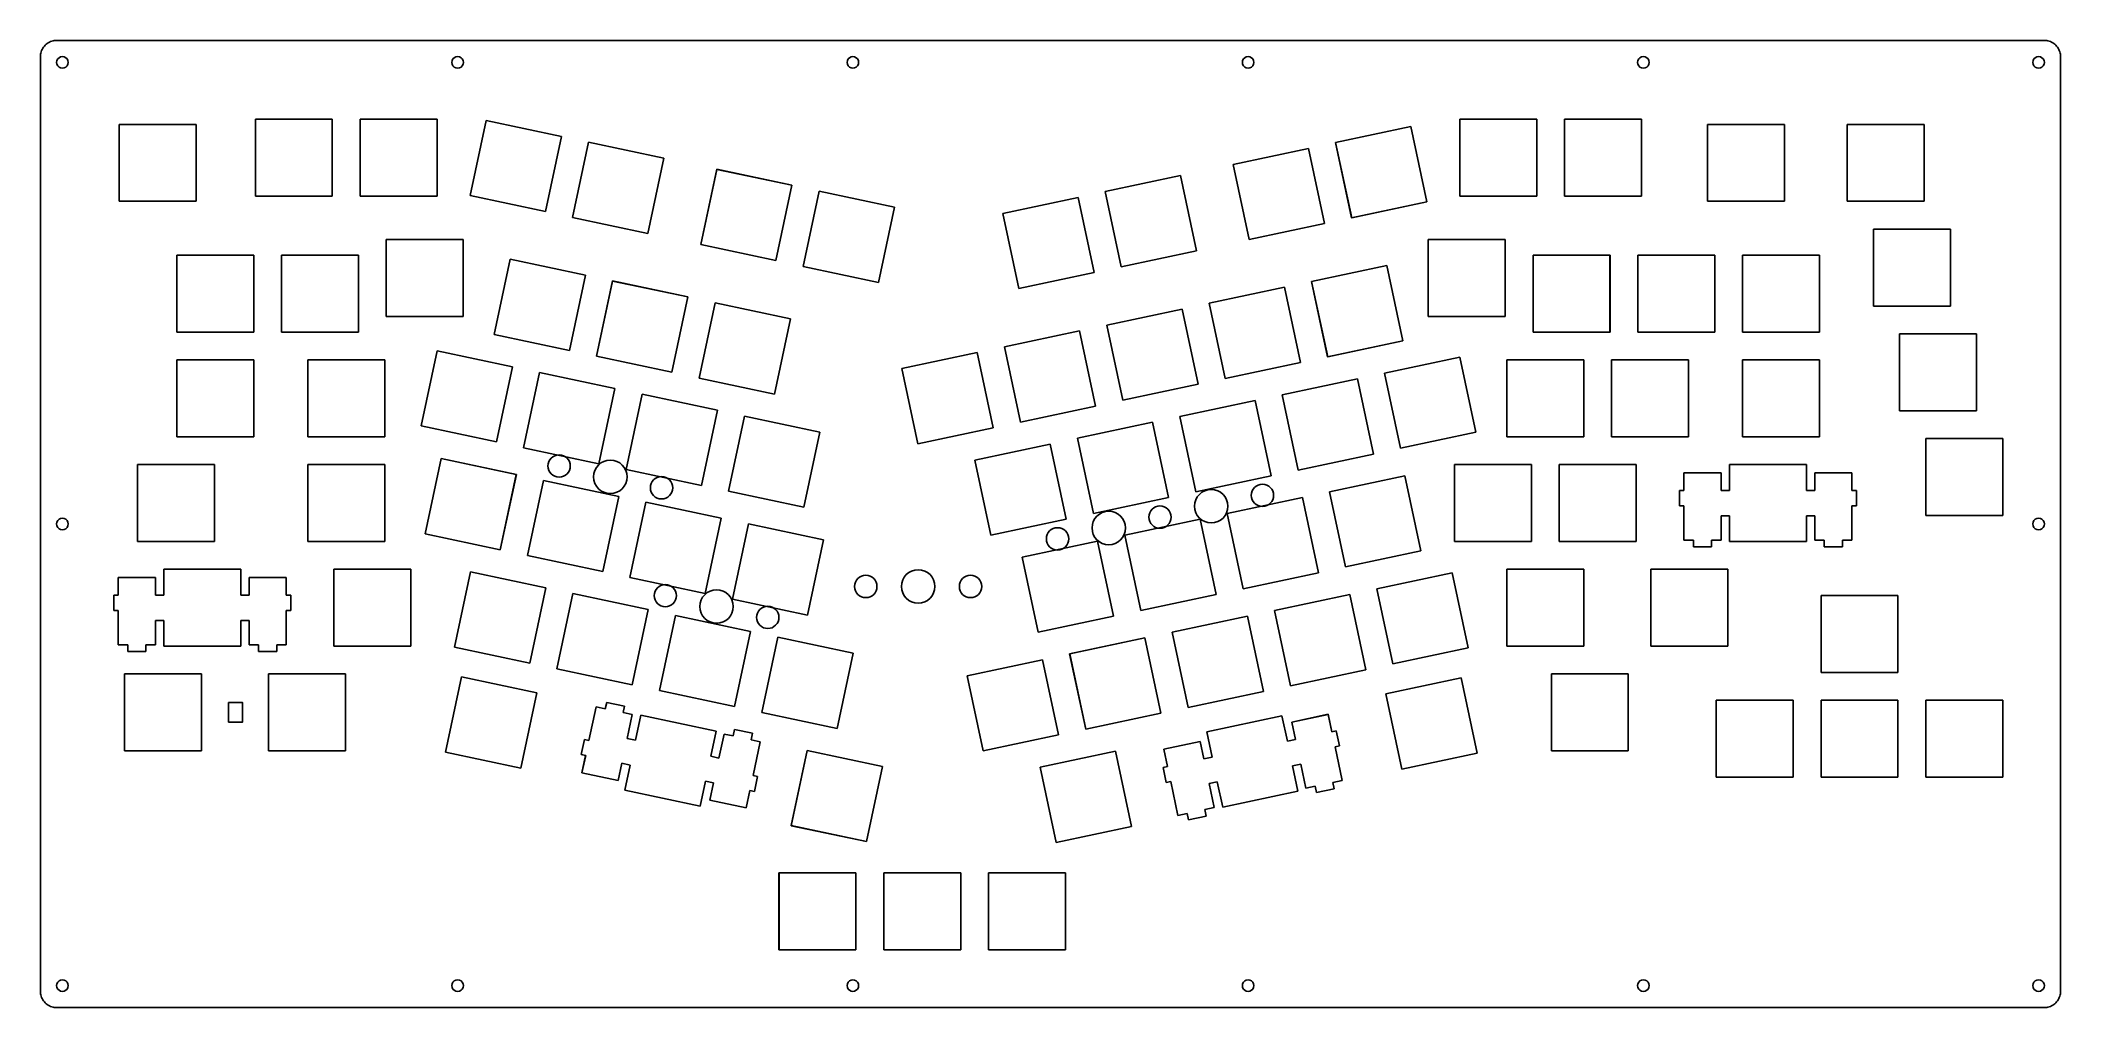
# Model space of a CAD drawing. Extents: x -8 to 360, y -8 to 168.
import ezdxf

# ---------------------------------------------------------------- set-up
doc = ezdxf.new("R2010")
doc.units = 0
doc.header["$MEASUREMENT"] = 0

msp = doc.modelspace()

# ---------------------------------------------------------------- linework, layer by layer
at = {"color": 0}
for p, q in [((-7.905775, 165.42), (-7.896129, 165.656)), ((-7.905775, -4.60116), (-7.905775, 165.42)), ((-7.896129, 165.656), (-7.869946, 165.89)), ((-7.869946, 165.89), (-7.823093, 166.12)), ((-7.823093, 166.12), (-7.759703, 166.347)), ((-7.759703, 166.347), (-7.677021, 166.568)), ((-7.677021, 166.568), (-7.579181, 166.781)), ((-7.579181, 166.781), (-7.463424, 166.988)), ((-7.463424, 166.988), (-7.333888, 167.184)), ((-7.333888, 167.184), (-7.187817, 167.368)), ((-7.187817, 167.368), (-7.027966, 167.542)), ((-7.027966, 167.542), (-6.85433, 167.702)), ((-6.85433, 167.702), (-6.66967, 167.848)), ((-6.66967, 167.848), (-6.47399, 167.978)), ((-6.47399, 167.978), (-6.26729, 168.093)), ((-6.26729, 168.093), (-6.05369, 168.191)), ((-6.05369, 168.191), (-5.83321, 168.274)), ((-5.83321, 168.274), (-5.60583, 168.337)), ((-5.60583, 168.337), (-5.3757, 168.384)), ((-5.3757, 168.384), (-5.14143, 168.41)), ((-5.14143, 168.41), (-4.90579, 168.42)), ((-4.90579, 168.42), (356.56714, 168.42)), ((-4.23055, 165.42), (-4.52269, 165.27)), ((-3.90532, 165.469), (-4.23055, 165.42)), ((-3.58151, 165.42), (-3.90532, 165.469)), ((-3.28796, 165.27), (-3.58151, 165.42)), ((67.66434, 165.42), (67.37224, 165.27)), ((67.98814, 165.469), (67.66434, 165.42)), ((68.31344, 165.42), (67.98814, 165.469)), ((68.60554, 165.27), (68.31344, 165.42)), ((139.55814, 165.42), (139.26614, 165.27)), ((139.88314, 165.469), (139.55814, 165.42)), ((140.20714, 165.42), (139.88314, 165.469)), ((140.50014, 165.27), (140.20714, 165.42)), ((211.45314, 165.42), (211.16114, 165.27)), ((211.77814, 165.469), (211.45314, 165.42)), ((212.10214, 165.42), (211.77814, 165.469)), ((212.39514, 165.27), (212.10214, 165.42)), ((283.34814, 165.42), (283.05614, 165.27)), ((283.67214, 165.469), (283.34814, 165.42)), ((283.99714, 165.42), (283.67214, 165.469)), ((284.28914, 165.27), (283.99714, 165.42)), ((355.24414, 165.42), (354.95114, 165.27)), ((355.56814, 165.469), (355.24414, 165.42)), ((355.89314, 165.42), (355.56814, 165.469)), ((356.18614, 165.27), (355.89314, 165.42)), ((356.56714, 168.42), (356.80314, 168.41)), ((356.80314, 168.41), (357.03614, 168.384)), ((357.03614, 168.384), (357.26914, 168.337)), ((357.26914, 168.337), (357.49414, 168.274)), ((357.49414, 168.274), (357.71714, 168.191)), ((357.71714, 168.191), (357.93214, 168.093)), ((357.93214, 168.093), (358.13314, 167.978)), ((358.13314, 167.978), (358.33114, 167.848)), ((358.33114, 167.848), (358.51714, 167.702)), ((358.51714, 167.702), (358.68714, 167.542)), ((358.68714, 167.542), (358.84914, 167.368)), ((358.84914, 167.368), (358.99414, 167.184)), ((358.99414, 167.184), (359.12414, 166.988)), ((359.12414, 166.988), (359.24114, 166.781)), ((359.24114, 166.781), (359.33914, 166.568)), ((359.33914, 166.568), (359.42114, 166.347)), ((359.42114, 166.347), (359.48414, 166.12)), ((359.48414, 166.12), (359.53014, 165.89)), ((359.53014, 165.89), (359.55814, 165.656)), ((359.55814, 165.656), (359.56914, 165.42)), ((359.56914, 165.42), (359.56914, -4.60116)), ((-4.90579, 164.745), (-4.95677, 164.419)), ((-4.95677, 164.419), (-4.90579, 164.096)), ((-4.75558, 165.037), (-4.90579, 164.745)), ((-4.90579, 164.096), (-4.75558, 163.802)), ((-4.52269, 165.27), (-4.75558, 165.037)), ((-4.75558, 163.802), (-4.52269, 163.57)), ((-4.52269, 163.57), (-4.23055, 163.422)), ((-4.23055, 163.422), (-3.90532, 163.369)), ((-3.90532, 163.369), (-3.58151, 163.422)), ((-3.58151, 163.422), (-3.28796, 163.57)), ((-3.05647, 165.037), (-3.28796, 165.27)), ((-3.28796, 163.57), (-3.05647, 163.802)), ((-2.90763, 164.745), (-3.05647, 165.037)), ((-3.05647, 163.802), (-2.90763, 164.096)), ((-2.85528, 164.419), (-2.90763, 164.745)), ((-2.90763, 164.096), (-2.85528, 164.419)), ((66.99054, 164.745), (66.93834, 164.419)), ((66.93834, 164.419), (66.99054, 164.096)), ((67.13944, 165.037), (66.99054, 164.745)), ((66.99054, 164.096), (67.13944, 163.802)), ((67.37224, 165.27), (67.13944, 165.037)), ((67.13944, 163.802), (67.37224, 163.57)), ((67.37224, 163.57), (67.66434, 163.422)), ((67.66434, 163.422), (67.98814, 163.369)), ((67.98814, 163.369), (68.31344, 163.422)), ((68.31344, 163.422), (68.60554, 163.57)), ((68.83874, 165.037), (68.60554, 165.27)), ((68.60554, 163.57), (68.83874, 163.802)), ((68.98724, 164.745), (68.83874, 165.037)), ((68.83874, 163.802), (68.98724, 164.096)), ((69.03844, 164.419), (68.98724, 164.745)), ((68.98724, 164.096), (69.03844, 164.419)), ((138.88414, 164.745), (138.83314, 164.419)), ((138.83314, 164.419), (138.88414, 164.096)), ((139.03314, 165.037), (138.88414, 164.745)), ((138.88414, 164.096), (139.03314, 163.802)), ((139.26614, 165.27), (139.03314, 165.037)), ((139.03314, 163.802), (139.26614, 163.57)), ((139.26614, 163.57), (139.55814, 163.422)), ((139.55814, 163.422), (139.88314, 163.369)), ((139.88314, 163.369), (140.20714, 163.422)), ((140.20714, 163.422), (140.50014, 163.57)), ((140.73214, 165.037), (140.50014, 165.27)), ((140.50014, 163.57), (140.73214, 163.802)), ((140.88214, 164.745), (140.73214, 165.037)), ((140.73214, 163.802), (140.88214, 164.096)), ((140.93314, 164.419), (140.88214, 164.745)), ((140.88214, 164.096), (140.93314, 164.419)), ((210.77914, 164.745), (210.72814, 164.419)), ((210.72814, 164.419), (210.77914, 164.096)), ((210.92814, 165.037), (210.77914, 164.745)), ((210.77914, 164.096), (210.92814, 163.802)), ((211.16114, 165.27), (210.92814, 165.037)), ((210.92814, 163.802), (211.16114, 163.57)), ((211.16114, 163.57), (211.45314, 163.422)), ((211.45314, 163.422), (211.77814, 163.369)), ((211.77814, 163.369), (212.10214, 163.422)), ((212.10214, 163.422), (212.39514, 163.57)), ((212.62714, 165.037), (212.39514, 165.27)), ((212.39514, 163.57), (212.62714, 163.802)), ((212.77614, 164.745), (212.62714, 165.037)), ((212.62714, 163.802), (212.77614, 164.096)), ((212.82814, 164.419), (212.77614, 164.745)), ((212.77614, 164.096), (212.82814, 164.419)), ((282.67414, 164.745), (282.62314, 164.419)), ((282.62314, 164.419), (282.67414, 164.096)), ((282.82314, 165.037), (282.67414, 164.745)), ((282.67414, 164.096), (282.82314, 163.802)), ((283.05614, 165.27), (282.82314, 165.037)), ((282.82314, 163.802), (283.05614, 163.57)), ((283.05614, 163.57), (283.34814, 163.422)), ((283.34814, 163.422), (283.67214, 163.369)), ((283.67214, 163.369), (283.99714, 163.422)), ((283.99714, 163.422), (284.28914, 163.57)), ((284.52214, 165.037), (284.28914, 165.27)), ((284.28914, 163.57), (284.52214, 163.802)), ((284.67114, 164.745), (284.52214, 165.037)), ((284.52214, 163.802), (284.67114, 164.096)), ((284.72214, 164.419), (284.67114, 164.745)), ((284.67114, 164.096), (284.72214, 164.419)), ((354.57014, 164.745), (354.51714, 164.419)), ((354.51714, 164.419), (354.57014, 164.096)), ((354.71814, 165.037), (354.57014, 164.745)), ((354.57014, 164.096), (354.71814, 163.802)), ((354.95114, 165.27), (354.71814, 165.037)), ((354.71814, 163.802), (354.95114, 163.57)), ((354.95114, 163.57), (355.24414, 163.422)), ((355.24414, 163.422), (355.56814, 163.369)), ((355.56814, 163.369), (355.89314, 163.422)), ((355.89314, 163.422), (356.18614, 163.57)), ((356.41814, 165.037), (356.18614, 165.27)), ((356.18614, 163.57), (356.41814, 163.802)), ((356.56714, 164.745), (356.41814, 165.037)), ((356.41814, 163.802), (356.56714, 164.096)), ((356.61614, 164.419), (356.56714, 164.745)), ((356.56714, 164.096), (356.61614, 164.419)), ((6.42994, 153.132), (20.4308, 153.132)), ((6.42994, 139.131), (6.42994, 153.132)), ((6.42994, 153.132), (20.42944, 153.132)), ((6.42994, 139.132), (6.42994, 153.132)), ((20.42944, 153.132), (20.42944, 139.132)), ((20.4308, 153.132), (20.4308, 139.131)), ((31.19454, 154.084), (45.19414, 154.084)), ((31.19454, 140.085), (31.19454, 154.084)), ((31.196, 154.084), (45.1954, 154.084)), ((31.196, 140.083), (31.196, 154.084)), ((45.19414, 154.084), (45.19414, 140.085)), ((45.1954, 154.084), (45.1954, 140.083)), ((50.24454, 154.084), (64.24414, 154.084)), ((50.24454, 140.085), (50.24454, 154.084)), ((50.2461, 154.084), (64.2454, 154.084)), ((50.2461, 140.083), (50.2461, 154.084)), ((64.24414, 154.084), (64.24414, 140.085)), ((64.2454, 154.084), (64.2454, 140.083)), ((73.18634, 153.865), (70.27454, 140.171)), ((73.1862, 153.865), (70.2758, 140.17)), ((86.8811, 150.954), (73.1862, 153.865)), ((86.87974, 150.956), (73.18634, 153.865)), ((83.96794, 137.261), (86.87974, 150.956)), ((83.9692, 137.261), (86.8811, 150.954)), ((241.398, 152.722), (227.703, 149.812)), ((241.39614, 152.724), (227.70314, 149.812)), ((244.30814, 139.029), (241.39614, 152.724)), ((244.308, 139.029), (241.398, 152.722)), ((250.26914, 154.084), (264.26914, 154.084)), ((250.26914, 140.085), (250.26914, 154.084)), ((250.271, 154.084), (264.27, 154.084)), ((250.271, 140.083), (250.271, 154.084)), ((264.26914, 154.084), (264.26914, 140.085)), ((264.27, 154.084), (264.27, 140.083)), ((269.31914, 154.084), (283.31914, 154.084)), ((269.31914, 140.085), (269.31914, 154.084)), ((269.321, 154.084), (283.32, 154.084)), ((269.321, 140.083), (269.321, 154.084)), ((283.31914, 154.084), (283.31914, 140.085)), ((283.32, 154.084), (283.32, 140.083)), ((295.323, 153.132), (309.324, 153.132)), ((295.323, 139.131), (295.323, 153.132)), ((295.32314, 153.132), (309.32314, 153.132)), ((295.32314, 139.132), (295.32314, 153.132)), ((309.32314, 153.132), (309.32314, 139.132)), ((309.324, 153.132), (309.324, 139.131)), ((320.75314, 153.132), (334.75314, 153.132)), ((320.75314, 139.132), (320.75314, 153.132)), ((320.755, 153.132), (334.754, 153.132)), ((320.755, 139.131), (320.755, 153.132)), ((334.75314, 153.132), (334.75314, 139.132)), ((334.754, 153.132), (334.754, 139.131)), ((91.81864, 149.906), (88.90824, 136.211)), ((91.8199, 149.904), (88.9095, 136.211)), ((105.51214, 146.994), (91.81864, 149.906)), ((105.514, 146.994), (91.8199, 149.904)), ((102.603, 133.299), (105.514, 146.994)), ((102.60314, 133.301), (105.51214, 146.994)), ((222.764, 148.762), (209.069, 145.85)), ((222.76314, 148.762), (209.06914, 145.852)), ((225.67314, 135.068), (222.76314, 148.762)), ((225.674, 135.067), (222.764, 148.762)), ((227.703, 149.812), (230.615, 136.117)), ((227.70314, 149.812), (230.61314, 136.119)), ((115.112, 144.953), (112.201, 131.259)), ((115.10914, 144.955), (112.20114, 131.261)), ((128.80514, 142.043), (115.10914, 144.955)), ((128.807, 142.043), (115.112, 144.953)), ((199.47114, 143.811), (185.77614, 140.901)), ((199.471, 143.811), (185.777, 140.899)), ((202.383, 130.116), (199.471, 143.811)), ((202.38114, 130.117), (199.47114, 143.811)), ((209.069, 145.85), (211.981, 132.157)), ((209.06914, 145.852), (211.97914, 132.157)), ((45.19414, 140.085), (31.19454, 140.085)), ((45.1954, 140.083), (31.196, 140.083)), ((64.24414, 140.085), (50.24454, 140.085)), ((64.2454, 140.083), (50.2461, 140.083)), ((70.27454, 140.171), (83.96794, 137.261)), ((70.2758, 140.17), (83.9692, 137.261)), ((125.895, 128.348), (128.807, 142.043)), ((125.89514, 128.349), (128.80514, 142.043)), ((133.74414, 140.994), (130.83414, 127.299)), ((133.745, 140.993), (130.835, 127.299)), ((147.43914, 138.082), (133.74414, 140.994)), ((147.439, 138.081), (133.745, 140.993)), ((180.83714, 139.85), (167.14214, 136.94)), ((180.837, 139.849), (167.144, 136.94)), ((183.749, 126.155), (180.837, 139.849)), ((183.74714, 126.157), (180.83714, 139.85)), ((185.77614, 140.901), (188.68814, 127.207)), ((185.777, 140.899), (188.688, 127.205)), ((264.26914, 140.085), (250.26914, 140.085)), ((264.27, 140.083), (250.271, 140.083)), ((283.31914, 140.085), (269.31914, 140.085)), ((283.32, 140.083), (269.321, 140.083)), ((20.42944, 139.132), (6.42994, 139.132)), ((20.4308, 139.131), (6.42994, 139.131)), ((88.90824, 136.211), (102.60314, 133.301)), ((88.9095, 136.211), (102.603, 133.299)), ((144.52714, 124.389), (147.43914, 138.082)), ((144.529, 124.387), (147.439, 138.081)), ((167.14214, 136.94), (170.05414, 123.246)), ((167.144, 136.94), (170.054, 123.245)), ((230.61314, 136.119), (244.30814, 139.029)), ((230.615, 136.117), (244.308, 139.029)), ((309.324, 139.131), (295.323, 139.131)), ((309.32314, 139.132), (295.32314, 139.132)), ((334.75314, 139.132), (320.75314, 139.132)), ((334.754, 139.131), (320.755, 139.131)), ((211.97914, 132.157), (225.67314, 135.068)), ((211.981, 132.157), (225.674, 135.067)), ((325.51614, 134.082), (339.51714, 134.082)), ((325.51614, 120.082), (325.51614, 134.082)), ((325.518, 134.082), (339.517, 134.082)), ((325.518, 120.081), (325.518, 134.082)), ((339.517, 134.082), (339.517, 120.081)), ((339.51714, 134.082), (339.51714, 120.082)), ((16.9072, 129.318), (30.908, 129.318)), ((16.9072, 115.318), (16.9072, 129.318)), ((16.90724, 129.32), (30.90664, 129.32)), ((16.90724, 115.32), (16.90724, 129.32)), ((30.90664, 129.32), (30.90664, 115.32)), ((30.908, 129.318), (30.908, 115.318)), ((35.95704, 129.32), (49.95664, 129.32)), ((35.95704, 115.32), (35.95704, 129.32)), ((35.9572, 129.318), (49.9579, 129.318)), ((35.9572, 115.318), (35.9572, 129.318)), ((49.95664, 129.32), (49.95664, 115.32)), ((49.9579, 129.318), (49.9579, 115.318)), ((55.00704, 132.177), (69.00664, 132.177)), ((55.00704, 118.178), (55.00704, 132.177)), ((55.0072, 132.176), (69.0079, 132.176)), ((55.0072, 118.176), (55.0072, 132.176)), ((69.00664, 132.177), (69.00664, 118.178)), ((69.0079, 132.176), (69.0079, 118.176)), ((112.201, 131.259), (125.895, 128.348)), ((112.20114, 131.261), (125.89514, 128.349)), ((188.688, 127.205), (202.383, 130.116)), ((188.68814, 127.207), (202.38114, 130.117)), ((244.55314, 132.177), (258.55414, 132.177)), ((244.55314, 118.178), (244.55314, 132.177)), ((244.555, 132.176), (258.556, 132.176)), ((244.555, 118.176), (244.555, 132.176)), ((258.55414, 132.177), (258.55414, 118.178)), ((258.556, 132.176), (258.556, 118.176)), ((263.605, 129.318), (277.606, 129.318)), ((263.605, 115.318), (263.605, 129.318)), ((263.60514, 129.32), (277.60414, 129.32)), ((263.60514, 115.32), (263.60514, 129.32)), ((277.60414, 129.32), (277.60414, 115.32)), ((277.606, 129.318), (277.606, 115.318)), ((282.655, 129.318), (296.656, 129.318)), ((282.655, 115.318), (282.655, 129.318)), ((282.65514, 129.32), (296.65414, 129.32)), ((282.65514, 115.32), (282.65514, 129.32)), ((296.65414, 129.32), (296.65414, 115.32)), ((296.656, 129.318), (296.656, 115.318)), ((301.705, 129.318), (315.706, 129.318)), ((301.705, 115.318), (301.705, 129.318)), ((301.70514, 129.32), (315.70414, 129.32)), ((301.70514, 115.32), (301.70514, 129.32)), ((315.70414, 129.32), (315.70414, 115.32)), ((315.706, 129.318), (315.706, 115.318)), ((77.55194, 128.593), (74.64014, 114.9)), ((77.5518, 128.593), (74.6414, 114.898)), ((91.2467, 125.681), (77.5518, 128.593)), ((91.24544, 125.683), (77.55194, 128.593)), ((88.3348, 111.988), (91.2467, 125.681)), ((88.33504, 111.988), (91.24544, 125.683)), ((130.83414, 127.299), (144.52714, 124.389)), ((130.835, 127.299), (144.529, 124.387)), ((170.054, 123.245), (183.749, 126.155)), ((170.05414, 123.246), (183.74714, 126.157)), ((237.031, 127.449), (223.337, 124.539)), ((237.03114, 127.451), (223.33714, 124.539)), ((239.943, 113.756), (237.031, 127.449)), ((239.94114, 113.756), (237.03114, 127.451)), ((96.18414, 124.633), (93.27514, 110.939)), ((96.1856, 124.631), (93.2752, 110.938)), ((109.87914, 121.721), (96.18414, 124.633)), ((109.879, 121.721), (96.1856, 124.631)), ((106.969, 108.026), (109.879, 121.721)), ((106.96914, 108.029), (109.87914, 121.721)), ((218.39714, 123.49), (204.70214, 120.58)), ((218.397, 123.489), (204.704, 120.578)), ((221.309, 109.794), (218.397, 123.489)), ((221.30714, 109.795), (218.39714, 123.49)), ((223.337, 124.539), (226.249, 110.844)), ((223.33714, 124.539), (226.24814, 110.845)), ((69.00664, 118.178), (55.00704, 118.178)), ((69.0079, 118.176), (55.0072, 118.176)), ((114.81814, 120.671), (111.90714, 106.977)), ((114.82, 120.671), (111.909, 106.976)), ((128.51314, 117.762), (114.81814, 120.671)), ((128.513, 117.76), (114.82, 120.671)), ((125.60114, 104.067), (128.51314, 117.762)), ((125.603, 104.067), (128.513, 117.76)), ((199.76314, 119.53), (186.06914, 116.618)), ((199.765, 119.528), (186.071, 116.618)), ((202.67414, 105.835), (199.76314, 119.53)), ((202.675, 105.835), (199.765, 119.528)), ((204.70214, 120.58), (207.61414, 106.885)), ((204.704, 120.578), (207.614, 106.885)), ((258.55414, 118.178), (244.55314, 118.178)), ((258.556, 118.176), (244.555, 118.176)), ((339.51714, 120.082), (325.51614, 120.082)), ((339.517, 120.081), (325.518, 120.081)), ((30.908, 115.318), (16.9072, 115.318)), ((30.90664, 115.32), (16.90724, 115.32)), ((49.95664, 115.32), (35.95704, 115.32)), ((49.9579, 115.318), (35.9572, 115.318)), ((74.64014, 114.9), (88.33504, 111.988)), ((74.6414, 114.898), (88.3348, 111.988)), ((181.13014, 115.569), (167.43614, 112.657)), ((181.12914, 115.568), (167.43614, 112.657)), ((181.131, 115.568), (167.437, 112.656)), ((184.04114, 101.874), (181.12914, 115.568)), ((184.04014, 101.874), (181.13014, 115.569)), ((184.041, 101.873), (181.131, 115.568)), ((186.06914, 116.618), (188.98014, 102.924)), ((186.071, 116.618), (188.98, 102.923)), ((277.606, 115.318), (263.605, 115.318)), ((277.60414, 115.32), (263.60514, 115.32)), ((296.656, 115.318), (282.655, 115.318)), ((296.65414, 115.32), (282.65514, 115.32)), ((315.706, 115.318), (301.705, 115.318)), ((315.70414, 115.32), (301.70514, 115.32)), ((330.28, 115.032), (344.281, 115.032)), ((330.28, 101.031), (330.28, 115.032)), ((330.28014, 115.032), (344.27914, 115.032)), ((330.28014, 101.032), (330.28014, 115.032)), ((344.27914, 115.032), (344.27914, 101.032)), ((344.281, 115.032), (344.281, 101.031)), ((16.9072, 110.268), (30.908, 110.268)), ((16.9072, 96.2685), (16.9072, 110.268)), ((16.90724, 110.27), (30.90664, 110.27)), ((16.90724, 96.27), (16.90724, 110.27)), ((30.90664, 110.27), (30.90664, 96.27)), ((30.908, 110.268), (30.908, 96.2685)), ((40.71954, 110.27), (54.71914, 110.27)), ((40.71954, 96.27), (40.71954, 110.27)), ((40.7211, 110.268), (54.7204, 110.268)), ((40.7211, 96.2685), (40.7211, 110.268)), ((54.71914, 110.27), (54.71914, 96.27)), ((54.7204, 110.268), (54.7204, 96.2685)), ((64.27304, 111.941), (61.36264, 98.246)), ((64.2744, 111.94), (61.3639, 98.2444)), ((77.96794, 109.029), (64.27304, 111.941)), ((77.9681, 109.029), (64.2744, 111.94)), ((93.27514, 110.939), (106.96914, 108.029)), ((93.2752, 110.938), (106.969, 108.026)), ((162.49614, 111.607), (148.80114, 108.698)), ((165.40614, 97.9134), (162.49614, 111.607)), ((167.43614, 112.657), (170.34614, 98.964)), ((167.43614, 112.657), (170.34714, 98.9633)), ((167.437, 112.656), (170.348, 98.9623)), ((226.24814, 110.845), (239.94114, 113.756)), ((226.249, 110.844), (239.943, 113.756)), ((250.30814, 110.797), (236.61414, 107.887)), ((250.31, 110.797), (236.616, 107.885)), ((253.21914, 97.103), (250.30814, 110.797)), ((253.22, 97.1021), (250.31, 110.797)), ((258.84114, 110.27), (272.84214, 110.27)), ((258.84114, 96.27), (258.84114, 110.27)), ((258.843, 110.268), (272.842, 110.268)), ((258.843, 96.2685), (258.843, 110.268)), ((272.842, 110.268), (272.842, 96.2685)), ((272.84214, 110.27), (272.84214, 96.27)), ((277.89114, 110.27), (291.89214, 110.27)), ((277.89114, 96.27), (277.89114, 110.27)), ((277.893, 110.268), (291.892, 110.268)), ((277.893, 96.2685), (277.893, 110.268)), ((291.892, 110.268), (291.892, 96.2685)), ((291.89214, 110.27), (291.89214, 96.27)), ((301.705, 110.268), (315.706, 110.268)), ((301.705, 96.2685), (301.705, 110.268)), ((301.70514, 110.27), (315.70414, 110.27)), ((301.70514, 96.27), (301.70514, 110.27)), ((315.70414, 110.27), (315.70414, 96.27)), ((315.706, 110.268), (315.706, 96.2685)), ((75.05644, 95.336), (77.96794, 109.029)), ((75.0577, 95.334), (77.9681, 109.029)), ((82.90684, 107.979), (79.99634, 94.286)), ((82.9084, 107.979), (79.998, 94.2841)), ((96.60214, 105.069), (82.90684, 107.979)), ((96.6018, 105.067), (82.9084, 107.979)), ((111.90714, 106.977), (125.60114, 104.067)), ((111.909, 106.976), (125.603, 104.067)), ((148.80114, 108.698), (151.71314, 95.003)), ((207.614, 106.885), (221.309, 109.794)), ((207.61414, 106.885), (221.30714, 109.795)), ((231.676, 106.835), (217.981, 103.925)), ((231.67414, 106.837), (217.98114, 103.925)), ((234.58614, 93.142), (231.67414, 106.837)), ((234.586, 93.1415), (231.676, 106.835)), ((236.61414, 107.887), (239.52514, 94.192)), ((236.616, 107.885), (239.525, 94.1917)), ((93.69014, 91.3751), (96.60214, 105.069)), ((93.6914, 91.3737), (96.6018, 105.067)), ((101.54114, 104.019), (98.63014, 90.3249)), ((101.542, 104.017), (98.6317, 90.3235)), ((115.23314, 101.107), (101.54114, 104.019)), ((115.236, 101.107), (101.542, 104.017)), ((188.98, 102.923), (202.675, 105.835)), ((188.98014, 102.924), (202.67414, 105.835)), ((217.981, 103.925), (220.893, 90.23)), ((217.98114, 103.925), (220.89114, 90.2314)), ((112.325, 87.4116), (115.236, 101.107)), ((112.32514, 87.413), (115.23314, 101.107)), ((120.176, 100.058), (117.264, 86.3632)), ((120.17414, 100.058), (117.26414, 86.3632)), ((133.86814, 97.148), (120.17414, 100.058)), ((133.87, 97.1462), (120.176, 100.058)), ((170.34614, 98.964), (184.04114, 101.874)), ((170.34714, 98.9633), (184.04014, 101.874)), ((170.348, 98.9623), (184.041, 101.873)), ((213.042, 102.875), (199.347, 99.9656)), ((199.347, 99.9656), (202.259, 86.2707)), ((213.04014, 102.875), (199.34714, 99.966)), ((199.34714, 99.966), (202.25714, 86.2707)), ((215.95114, 89.1812), (213.04014, 102.875)), ((215.952, 89.1798), (213.042, 102.875)), ((344.281, 101.031), (330.28, 101.031)), ((344.27914, 101.032), (330.28014, 101.032)), ((30.908, 96.2685), (16.9072, 96.2685)), ((30.90664, 96.27), (16.90724, 96.27)), ((54.71914, 96.27), (40.71954, 96.27)), ((54.7204, 96.2685), (40.7211, 96.2685)), ((61.36264, 98.246), (75.05644, 95.336)), ((61.3639, 98.2444), (75.0577, 95.334)), ((130.95714, 83.4528), (133.86814, 97.148)), ((130.959, 83.4528), (133.87, 97.1462)), ((151.71314, 95.003), (165.40614, 97.9134)), ((194.408, 98.9143), (180.713, 96.0039)), ((180.713, 96.0039), (183.625, 82.3087)), ((194.40714, 98.916), (180.71314, 96.004)), ((180.71314, 96.004), (183.62414, 82.3105)), ((197.31714, 85.2209), (194.40714, 98.916)), ((197.318, 85.2205), (194.408, 98.9143)), ((239.525, 94.1917), (253.22, 97.1021)), ((239.52514, 94.192), (253.21914, 97.103)), ((272.84214, 96.27), (258.84114, 96.27)), ((272.842, 96.2685), (258.843, 96.2685)), ((291.89214, 96.27), (277.89114, 96.27)), ((291.892, 96.2685), (277.893, 96.2685)), ((315.706, 96.2685), (301.705, 96.2685)), ((315.70414, 96.27), (301.70514, 96.27)), ((335.04114, 95.982), (349.04214, 95.982)), ((335.04114, 81.9824), (335.04114, 95.982)), ((335.043, 95.9817), (349.042, 95.9817)), ((335.043, 81.981), (335.043, 95.9817)), ((349.042, 95.9817), (349.042, 81.981)), ((349.04214, 95.982), (349.04214, 81.9824)), ((64.97194, 92.316), (62.06014, 78.6229)), ((64.9732, 92.3149), (62.0614, 78.6211)), ((78.66534, 89.4059), (64.97194, 92.316)), ((78.6666, 89.4045), (64.9732, 92.3149)), ((79.99634, 94.286), (93.69014, 91.3751)), ((79.998, 94.2841), (93.6914, 91.3737)), ((175.77414, 94.954), (162.07914, 92.0433)), ((162.07914, 92.0433), (164.99014, 78.3498)), ((175.774, 94.9537), (162.081, 92.0418)), ((162.081, 92.0418), (164.991, 78.3484)), ((178.686, 81.2588), (175.774, 94.9537)), ((178.68514, 81.2602), (175.77414, 94.954)), ((220.89114, 90.2314), (234.58614, 93.142)), ((220.893, 90.23), (234.586, 93.1415)), ((9.76204, 91.2195), (23.76294, 91.2195)), ((9.76204, 77.2199), (9.76204, 91.2195)), ((9.76341, 91.2178), (23.7629, 91.2178)), ((9.76341, 77.2185), (9.76341, 91.2178)), ((23.7629, 91.2178), (23.7629, 77.2185)), ((23.76294, 91.2195), (23.76294, 77.2199)), ((40.71954, 91.2195), (54.71914, 91.2195)), ((40.71954, 77.2199), (40.71954, 91.2195)), ((40.7211, 91.2178), (54.7204, 91.2178)), ((40.7211, 77.2185), (40.7211, 91.2178)), ((54.71914, 91.2195), (54.71914, 77.2199)), ((54.7204, 91.2178), (54.7204, 77.2185)), ((75.7548, 75.7107), (78.6666, 89.4045)), ((75.75494, 75.7111), (78.66534, 89.4059)), ((83.6055, 88.3543), (80.6951, 74.6608)), ((83.60424, 88.3557), (80.69524, 74.6608)), ((97.29914, 85.4438), (83.60424, 88.3557)), ((97.2993, 85.4438), (83.6055, 88.3543)), ((98.63014, 90.3249), (112.32514, 87.413)), ((98.6317, 90.3235), (112.325, 87.4116)), ((202.25714, 86.2707), (215.95114, 89.1812)), ((202.259, 86.2707), (215.952, 89.1798)), ((240.29414, 89.1935), (226.59914, 86.2817)), ((240.294, 89.1921), (226.6, 86.2817)), ((243.206, 75.4987), (240.294, 89.1921)), ((243.20414, 75.5001), (240.29414, 89.1935)), ((249.31614, 91.2195), (263.31714, 91.2195)), ((249.31614, 77.2199), (249.31614, 91.2195)), ((249.318, 91.2178), (263.317, 91.2178)), ((249.318, 77.2185), (249.318, 91.2178)), ((263.317, 91.2178), (263.317, 77.2185)), ((263.31714, 91.2195), (263.31714, 77.2199)), ((268.36614, 91.2195), (282.36714, 91.2195)), ((268.36614, 77.2199), (268.36614, 91.2195)), ((268.368, 91.2178), (282.367, 91.2178)), ((268.368, 77.2185), (268.368, 91.2178)), ((282.367, 91.2178), (282.367, 77.2185)), ((282.36714, 91.2195), (282.36714, 77.2199)), ((297.79814, 89.7491), (291.04714, 89.7491)), ((291.04714, 89.7491), (291.04714, 86.5188)), ((297.798, 89.7488), (291.049, 89.7488)), ((291.049, 89.7488), (291.049, 86.5188)), ((297.798, 86.5188), (297.798, 89.7488)), ((297.79814, 86.5188), (297.79814, 89.7491)), ((299.32214, 91.2195), (299.32214, 86.5188)), ((313.32314, 91.2195), (299.32214, 91.2195)), ((299.324, 91.2178), (299.324, 86.5188)), ((313.323, 91.2178), (299.324, 91.2178)), ((313.323, 86.5188), (313.323, 91.2178)), ((313.32314, 86.5188), (313.32314, 91.2195)), ((321.59814, 89.7491), (314.84714, 89.7491)), ((314.84714, 89.7491), (314.84714, 86.5188)), ((321.598, 89.7488), (314.849, 89.7488)), ((314.849, 89.7488), (314.849, 86.5188)), ((321.598, 86.5188), (321.598, 89.7488)), ((321.59814, 86.5188), (321.59814, 89.7491)), ((94.38914, 71.7504), (97.29914, 85.4438)), ((94.3903, 71.749), (97.2993, 85.4438)), ((117.264, 86.3632), (130.959, 83.4528)), ((117.26414, 86.3632), (130.95714, 83.4528)), ((183.62414, 82.3105), (197.31714, 85.2209)), ((183.625, 82.3087), (197.318, 85.2205)), ((221.66014, 85.2318), (207.96514, 82.3214)), ((221.66, 85.2318), (207.967, 82.32)), ((224.572, 71.5366), (221.66, 85.2318)), ((224.57114, 71.538), (221.66014, 85.2318)), ((226.59914, 86.2817), (229.51114, 72.5883)), ((226.6, 86.2817), (229.511, 72.5868)), ((291.049, 86.5188), (290.223, 86.5188)), ((290.223, 86.5188), (290.223, 83.7188)), ((291.04714, 86.5188), (290.22314, 86.5188)), ((290.22314, 86.5188), (290.22314, 83.7202)), ((299.324, 86.5188), (297.798, 86.5188)), ((299.32214, 86.5188), (297.79814, 86.5188)), ((314.849, 86.5188), (313.323, 86.5188)), ((314.84714, 86.5188), (313.32314, 86.5188)), ((322.424, 86.5188), (321.598, 86.5188)), ((322.42214, 86.5188), (321.59814, 86.5188)), ((322.42214, 83.7202), (322.42214, 86.5188)), ((322.424, 83.7188), (322.424, 86.5188)), ((-4.75558, 81.026), (-4.90579, 80.7339)), ((-4.52269, 81.2588), (-4.75558, 81.026)), ((-4.23055, 81.4077), (-4.52269, 81.2588)), ((-3.90532, 81.4599), (-4.23055, 81.4077)), ((-3.58151, 81.4077), (-3.90532, 81.4599)), ((-3.28796, 81.2588), (-3.58151, 81.4077)), ((-3.05647, 81.026), (-3.28796, 81.2588)), ((-2.90763, 80.7339), (-3.05647, 81.026)), ((102.23814, 84.394), (99.32714, 70.7002)), ((102.24, 84.394), (99.3292, 70.6988)), ((115.93314, 81.4836), (102.23814, 84.394)), ((115.933, 81.4821), (102.24, 84.394)), ((113.02114, 67.7898), (115.93314, 81.4836)), ((113.023, 67.7884), (115.933, 81.4821)), ((164.99014, 78.3498), (178.68514, 81.2602)), ((164.991, 78.3484), (178.686, 81.2588)), ((203.028, 81.2698), (189.333, 78.3594)), ((203.02614, 81.2712), (189.33314, 78.3608)), ((205.93714, 67.5778), (203.02614, 81.2712)), ((205.938, 67.5763), (203.028, 81.2698)), ((207.96514, 82.3214), (210.87714, 68.6276)), ((207.967, 82.32), (210.877, 68.6262)), ((290.223, 83.7188), (291.049, 83.7188)), ((290.22314, 83.7202), (291.04714, 83.7202)), ((291.04714, 83.7202), (291.04714, 77.4499)), ((291.049, 83.7188), (291.049, 77.4485)), ((297.798, 77.4485), (297.798, 81.9189)), ((297.798, 81.9189), (299.324, 81.9189)), ((297.79814, 77.4499), (297.79814, 81.9189)), ((297.79814, 81.9189), (299.32214, 81.9189)), ((299.32214, 81.9189), (299.32214, 77.2199)), ((299.324, 81.9189), (299.324, 77.2185)), ((313.323, 77.2185), (313.323, 81.9189)), ((313.323, 81.9189), (314.849, 81.9189)), ((313.32314, 77.2199), (313.32314, 81.9189)), ((313.32314, 81.9189), (314.84714, 81.9189)), ((314.84714, 81.9189), (314.84714, 77.4499)), ((314.849, 81.9189), (314.849, 77.4485)), ((321.598, 77.4485), (321.598, 83.7188)), ((321.598, 83.7188), (322.424, 83.7188)), ((321.59814, 77.4499), (321.59814, 83.7202)), ((321.59814, 83.7202), (322.42214, 83.7202)), ((349.04214, 81.9824), (335.04114, 81.9824)), ((349.042, 81.981), (335.043, 81.981)), ((354.71814, 81.026), (354.57014, 80.7339)), ((354.95114, 81.2588), (354.71814, 81.026)), ((355.24414, 81.4077), (354.95114, 81.2588)), ((355.56814, 81.4599), (355.24414, 81.4077)), ((355.89314, 81.4077), (355.56814, 81.4599)), ((356.18614, 81.2588), (355.89314, 81.4077)), ((356.41814, 81.026), (356.18614, 81.2588)), ((356.56714, 80.7339), (356.41814, 81.026)), ((-4.90579, 80.7339), (-4.95677, 80.41)), ((-4.95677, 80.41), (-4.90579, 80.0848)), ((-4.90579, 80.0848), (-4.75558, 79.7927)), ((-4.75558, 79.7927), (-4.52269, 79.5599)), ((-4.52269, 79.5599), (-4.23055, 79.411)), ((-4.23055, 79.411), (-3.90532, 79.3598)), ((-3.90532, 79.3598), (-3.58151, 79.411)), ((-3.58151, 79.411), (-3.28796, 79.5599)), ((-3.28796, 79.5599), (-3.05647, 79.7927)), ((-3.05647, 79.7927), (-2.90763, 80.0848)), ((-2.85528, 80.41), (-2.90763, 80.7339)), ((-2.90763, 80.0848), (-2.85528, 80.41)), ((23.76294, 77.2199), (9.76204, 77.2199)), ((23.7629, 77.2185), (9.76341, 77.2185)), ((54.71914, 77.2199), (40.71954, 77.2199)), ((54.7204, 77.2185), (40.7211, 77.2185)), ((62.06014, 78.6229), (75.75494, 75.7111)), ((62.0614, 78.6211), (75.7548, 75.7107)), ((120.87314, 80.4333), (117.96014, 66.7399)), ((120.873, 80.4319), (117.963, 66.7385)), ((134.567, 77.5229), (120.873, 80.4319)), ((134.56714, 77.5229), (120.87314, 80.4333)), ((131.65514, 63.8295), (134.56714, 77.5229)), ((131.656, 63.8281), (134.567, 77.5229)), ((184.394, 77.3095), (170.699, 74.3991)), ((184.39214, 77.3109), (170.69914, 74.4005)), ((187.30314, 63.6157), (184.39214, 77.3109)), ((187.304, 63.6157), (184.394, 77.3095)), ((189.333, 78.3594), (192.243, 64.6659)), ((189.33314, 78.3608), (192.24314, 64.6659)), ((263.31714, 77.2199), (249.31614, 77.2199)), ((263.317, 77.2185), (249.318, 77.2185)), ((282.36714, 77.2199), (268.36614, 77.2199)), ((282.367, 77.2185), (268.368, 77.2185)), ((291.04714, 77.4499), (292.77214, 77.4499)), ((291.049, 77.4485), (292.774, 77.4485)), ((292.77214, 77.4499), (292.77214, 76.2497)), ((292.774, 77.4485), (292.774, 76.2483)), ((296.073, 76.2483), (296.073, 77.4485)), ((296.073, 77.4485), (297.798, 77.4485)), ((296.07314, 76.2497), (296.07314, 77.4499)), ((296.07314, 77.4499), (297.79814, 77.4499)), ((299.32214, 77.2199), (313.32314, 77.2199)), ((299.324, 77.2185), (313.323, 77.2185)), ((314.84714, 77.4499), (316.57314, 77.4499)), ((314.849, 77.4485), (316.574, 77.4485)), ((316.57314, 77.4499), (316.57314, 76.2497)), ((316.574, 77.4485), (316.574, 76.2483)), ((319.873, 76.2483), (319.873, 77.4485)), ((319.873, 77.4485), (321.598, 77.4485)), ((319.87314, 76.2497), (319.87314, 77.4499)), ((319.87314, 77.4499), (321.59814, 77.4499)), ((354.57014, 80.7339), (354.51714, 80.41)), ((354.51714, 80.41), (354.57014, 80.0848)), ((354.57014, 80.0848), (354.71814, 79.7927)), ((354.71814, 79.7927), (354.95114, 79.5599)), ((354.95114, 79.5599), (355.24414, 79.411)), ((355.24414, 79.411), (355.56814, 79.3598)), ((355.56814, 79.3598), (355.89314, 79.411)), ((355.89314, 79.411), (356.18614, 79.5599)), ((356.18614, 79.5599), (356.41814, 79.7927)), ((356.41814, 79.7927), (356.56714, 80.0848)), ((356.61614, 80.41), (356.56714, 80.7339)), ((356.56714, 80.0848), (356.61614, 80.41)), ((80.6951, 74.6608), (94.3903, 71.749)), ((80.69524, 74.6608), (94.38914, 71.7504)), ((170.699, 74.3991), (173.611, 60.7053)), ((170.69914, 74.4005), (173.60914, 60.7067)), ((229.511, 72.5868), (243.206, 75.4987)), ((229.51114, 72.5883), (243.20414, 75.5001)), ((292.77214, 76.2497), (296.07314, 76.2497)), ((292.774, 76.2483), (296.073, 76.2483)), ((316.57314, 76.2497), (319.87314, 76.2497)), ((316.574, 76.2483), (319.873, 76.2483)), ((13.00044, 70.6991), (6.25084, 70.6991)), ((6.25084, 70.6991), (6.25084, 67.4688)), ((13.0018, 70.6988), (6.25217, 70.6988)), ((6.25217, 70.6988), (6.25217, 67.4688)), ((13.00044, 67.4688), (13.00044, 70.6991)), ((13.0018, 67.4688), (13.0018, 70.6988)), ((14.5259, 72.1678), (14.5259, 67.4688)), ((28.5268, 72.1678), (14.5259, 72.1678)), ((14.52594, 72.1695), (14.52594, 67.4688)), ((28.52544, 72.1695), (14.52594, 72.1695)), ((28.52544, 67.4688), (28.52544, 72.1695)), ((28.5268, 67.4688), (28.5268, 72.1678)), ((36.80054, 70.6991), (30.05084, 70.6991)), ((30.05084, 70.6991), (30.05084, 67.4688)), ((36.8018, 70.6988), (30.0509, 70.6988)), ((30.0509, 70.6988), (30.0509, 67.4688)), ((36.80054, 67.4688), (36.80054, 70.6991)), ((36.8018, 67.4688), (36.8018, 70.6988)), ((45.48204, 72.1695), (59.48164, 72.1695)), ((45.48204, 58.1699), (45.48204, 72.1695)), ((45.4822, 72.1678), (59.4829, 72.1678)), ((45.4822, 58.1685), (45.4822, 72.1678)), ((59.48164, 72.1695), (59.48164, 58.1699)), ((59.4829, 72.1678), (59.4829, 58.1685)), ((70.32814, 71.7021), (67.41634, 58.0087)), ((70.328, 71.7021), (67.4176, 58.0072)), ((84.0232, 68.7903), (70.328, 71.7021)), ((84.02194, 68.7917), (70.32814, 71.7021)), ((99.32714, 70.7002), (113.02114, 67.7898)), ((99.3292, 70.6988), (113.023, 67.7884)), ((210.877, 68.6262), (224.572, 71.5366)), ((210.87714, 68.6276), (224.57114, 71.538)), ((248.91214, 71.5493), (235.21814, 68.6389)), ((248.914, 71.5479), (235.22, 68.6375)), ((251.82414, 57.8556), (248.91214, 71.5493)), ((251.824, 57.8541), (248.914, 71.5479)), ((258.84114, 72.1695), (272.84214, 72.1695)), ((258.84114, 58.1699), (258.84114, 72.1695)), ((258.843, 72.1678), (272.842, 72.1678)), ((258.843, 58.1685), (258.843, 72.1678)), ((272.842, 72.1678), (272.842, 58.1685)), ((272.84214, 72.1695), (272.84214, 58.1699)), ((285.036, 72.1678), (299.037, 72.1678)), ((285.036, 58.1685), (285.036, 72.1678)), ((285.03614, 72.1695), (299.03614, 72.1695)), ((285.03614, 58.1699), (285.03614, 72.1695)), ((299.03614, 72.1695), (299.03614, 58.1699)), ((299.037, 72.1678), (299.037, 58.1685)), ((6.25084, 67.4688), (5.42534, 67.4688)), ((5.42534, 67.4688), (5.42534, 64.6702)), ((6.25217, 67.4688), (5.42671, 67.4688)), ((5.42671, 67.4688), (5.42671, 64.6688)), ((14.52594, 67.4688), (13.00044, 67.4688)), ((14.5259, 67.4688), (13.0018, 67.4688)), ((30.05084, 67.4688), (28.52544, 67.4688)), ((30.0509, 67.4688), (28.5268, 67.4688)), ((37.62604, 67.4688), (36.80054, 67.4688)), ((37.6259, 67.4688), (36.8018, 67.4688)), ((37.6259, 64.6688), (37.6259, 67.4688)), ((37.62604, 64.6702), (37.62604, 67.4688)), ((81.11014, 55.0968), (84.02194, 68.7917)), ((81.1114, 55.0968), (84.0232, 68.7903)), ((88.96184, 67.7418), (86.05044, 54.0466)), ((88.9621, 67.7404), (86.0517, 54.0466)), ((102.65614, 64.83), (88.96184, 67.7418)), ((102.657, 64.83), (88.9621, 67.7404)), ((117.96014, 66.7399), (131.65514, 63.8295)), ((117.963, 66.7385), (131.656, 63.8281)), ((192.243, 64.6659), (205.938, 67.5763)), ((192.24314, 64.6659), (205.93714, 67.5778)), ((230.28, 67.5873), (216.585, 64.6769)), ((230.27914, 67.5887), (216.58514, 64.6783)), ((233.19014, 53.8939), (230.27914, 67.5887)), ((233.19, 53.8939), (230.28, 67.5873)), ((235.21814, 68.6389), (238.12914, 54.9437)), ((235.22, 68.6375), (238.131, 54.9437)), ((315.99114, 67.407), (329.99214, 67.407)), ((315.99114, 53.4074), (315.99114, 67.407)), ((315.993, 67.4067), (329.992, 67.4067)), ((315.993, 53.406), (315.993, 67.4067)), ((329.992, 67.4067), (329.992, 53.406)), ((329.99214, 67.407), (329.99214, 53.4074)), ((5.42534, 64.6702), (6.25084, 64.6702)), ((5.42671, 64.6688), (6.25217, 64.6688)), ((6.25084, 64.6702), (6.25084, 58.3999)), ((6.25217, 64.6688), (6.25217, 58.3985)), ((13.00044, 58.3999), (13.00044, 62.8689)), ((13.00044, 62.8689), (14.52594, 62.8689)), ((13.0018, 58.3985), (13.0018, 62.8689)), ((13.0018, 62.8689), (14.5259, 62.8689)), ((14.5259, 62.8689), (14.5259, 58.1685)), ((14.52594, 62.8689), (14.52594, 58.1699)), ((28.52544, 58.1699), (28.52544, 62.8689)), ((28.52544, 62.8689), (30.05084, 62.8689)), ((28.5268, 58.1685), (28.5268, 62.8689)), ((28.5268, 62.8689), (30.0509, 62.8689)), ((30.05084, 62.8689), (30.05084, 58.3999)), ((30.0509, 62.8689), (30.0509, 58.3985)), ((36.80054, 58.3999), (36.80054, 64.6702)), ((36.80054, 64.6702), (37.62604, 64.6702)), ((36.8018, 58.3985), (36.8018, 64.6688)), ((36.8018, 64.6688), (37.6259, 64.6688)), ((99.7451, 51.1348), (102.657, 64.83)), ((99.74514, 51.1362), (102.65614, 64.83)), ((107.596, 63.7798), (104.684, 50.0849)), ((107.59414, 63.7798), (104.68414, 50.0863)), ((121.28814, 60.8693), (107.59414, 63.7798)), ((121.29, 60.8679), (107.596, 63.7798)), ((173.60914, 60.7067), (187.30314, 63.6157)), ((173.611, 60.7053), (187.304, 63.6157)), ((211.64614, 63.6284), (197.95114, 60.718)), ((211.646, 63.6266), (197.952, 60.7162)), ((214.558, 49.9332), (211.646, 63.6266)), ((214.55614, 49.9346), (211.64614, 63.6284)), ((216.585, 64.6769), (219.497, 50.9834)), ((216.58514, 64.6783), (219.49514, 50.9849)), ((118.379, 47.1745), (121.29, 60.8679)), ((118.37914, 47.1759), (121.28814, 60.8693)), ((126.23, 59.8181), (123.318, 46.1243)), ((126.22814, 59.8195), (123.31814, 46.1257)), ((139.92314, 56.9091), (126.22814, 59.8195)), ((139.923, 56.9087), (126.23, 59.8181)), ((193.01214, 59.6678), (179.31714, 56.7559)), ((193.012, 59.6664), (179.319, 56.7559)), ((195.924, 45.9726), (193.012, 59.6664)), ((195.92314, 45.9729), (193.01214, 59.6678)), ((197.95114, 60.718), (200.86114, 47.0228)), ((197.952, 60.7162), (200.863, 47.0228)), ((6.25084, 58.3999), (7.97614, 58.3999)), ((6.25217, 58.3985), (7.97609, 58.3985)), ((7.97609, 58.3985), (7.97609, 57.1983)), ((7.97609, 57.1983), (11.2765, 57.1983)), ((7.97614, 58.3999), (7.97614, 57.1997)), ((7.97614, 57.1997), (11.27514, 57.1997)), ((11.27514, 57.1997), (11.27514, 58.3999)), ((11.27514, 58.3999), (13.00044, 58.3999)), ((11.2765, 57.1983), (11.2765, 58.3985)), ((11.2765, 58.3985), (13.0018, 58.3985)), ((14.5259, 58.1685), (28.5268, 58.1685)), ((14.52594, 58.1699), (28.52544, 58.1699)), ((30.05084, 58.3999), (31.77624, 58.3999)), ((30.0509, 58.3985), (31.7762, 58.3985)), ((31.7762, 58.3985), (31.7762, 57.1983)), ((31.7762, 57.1983), (35.0766, 57.1983)), ((31.77624, 58.3999), (31.77624, 57.1997)), ((31.77624, 57.1997), (35.07504, 57.1997)), ((35.07504, 57.1997), (35.07504, 58.3999)), ((35.07504, 58.3999), (36.80054, 58.3999)), ((35.0766, 57.1983), (35.0766, 58.3985)), ((35.0766, 58.3985), (36.8018, 58.3985)), ((59.48164, 58.1699), (45.48204, 58.1699)), ((59.4829, 58.1685), (45.4822, 58.1685)), ((67.41634, 58.0087), (81.11014, 55.0968)), ((67.4176, 58.0072), (81.1114, 55.0968)), ((137.01114, 43.2153), (139.92314, 56.9091)), ((137.013, 43.2139), (139.923, 56.9087)), ((174.37714, 55.7061), (160.68314, 52.7957)), ((174.378, 55.7057), (160.685, 52.7939)), ((177.28814, 42.0123), (174.37714, 55.7061)), ((177.29, 42.0109), (174.378, 55.7057)), ((179.31714, 56.7559), (182.22914, 43.0625)), ((179.319, 56.7559), (182.229, 43.0611)), ((238.12914, 54.9437), (251.82414, 57.8556)), ((238.131, 54.9437), (251.824, 57.8541)), ((272.84214, 58.1699), (258.84114, 58.1699)), ((272.842, 58.1685), (258.843, 58.1685)), ((299.037, 58.1685), (285.036, 58.1685)), ((299.03614, 58.1699), (285.03614, 58.1699)), ((7.38216, 53.1178), (21.383, 53.1178)), ((7.38216, 39.1185), (7.38216, 53.1178)), ((7.38224, 53.1195), (21.38164, 53.1195)), ((7.38224, 39.1199), (7.38224, 53.1195)), ((21.38164, 53.1195), (21.38164, 39.1199)), ((21.383, 53.1178), (21.383, 39.1185)), ((33.57574, 53.1195), (47.57544, 53.1195)), ((33.57574, 39.1199), (33.57574, 53.1195)), ((33.5759, 53.1178), (47.5767, 53.1178)), ((33.5759, 39.1185), (33.5759, 53.1178)), ((47.57544, 53.1195), (47.57544, 39.1199)), ((47.5767, 53.1178), (47.5767, 39.1185)), ((68.6964, 52.572), (65.786, 38.8786)), ((68.69514, 52.5738), (65.78614, 38.88)), ((82.39034, 49.6619), (68.69514, 52.5738)), ((82.3902, 49.6616), (68.6964, 52.572)), ((86.05044, 54.0466), (99.74514, 51.1362)), ((86.0517, 54.0466), (99.7451, 51.1348)), ((160.68314, 52.7957), (163.59514, 39.1019)), ((160.685, 52.7939), (163.595, 39.1005)), ((219.49514, 50.9849), (233.19014, 53.8939)), ((219.497, 50.9834), (233.19, 53.8939)), ((250.54514, 52.4207), (236.85014, 49.5102)), ((250.545, 52.4192), (236.852, 49.5088)), ((253.456, 38.7255), (250.545, 52.4192)), ((253.45414, 38.7258), (250.54514, 52.4207)), ((266.93714, 53.1195), (280.93814, 53.1195)), ((266.93714, 39.1199), (266.93714, 53.1195)), ((266.938, 53.1178), (280.938, 53.1178)), ((266.938, 39.1185), (266.938, 53.1178)), ((280.938, 53.1178), (280.938, 39.1185)), ((280.93814, 53.1195), (280.93814, 39.1199)), ((329.99214, 53.4074), (315.99114, 53.4074)), ((329.992, 53.406), (315.993, 53.406)), ((79.47994, 35.9682), (82.39034, 49.6619)), ((79.4812, 35.9668), (82.3902, 49.6616)), ((95.10014, 47.9531), (94.85014, 46.779)), ((95.1011, 47.9517), (94.8517, 46.7776)), ((98.32714, 47.2669), (95.10014, 47.9531)), ((98.3287, 47.2652), (95.1011, 47.9517)), ((104.684, 50.0849), (118.379, 47.1745)), ((104.68414, 50.0863), (118.37914, 47.1759)), ((200.86114, 47.0228), (214.55614, 49.9346)), ((200.863, 47.0228), (214.558, 49.9332)), ((236.85014, 49.5102), (239.76014, 35.8154)), ((236.852, 49.5088), (239.762, 35.814)), ((296.94114, 48.357), (310.94214, 48.357)), ((296.94114, 34.3574), (296.94114, 48.357)), ((296.943, 48.3567), (310.942, 48.3567)), ((296.943, 34.3559), (296.943, 48.3567)), ((310.942, 48.3567), (310.942, 34.3559)), ((310.94214, 48.357), (310.94214, 34.3574)), ((315.99114, 48.357), (329.99214, 48.357)), ((315.99114, 34.3574), (315.99114, 48.357)), ((315.993, 48.3567), (329.992, 48.3567)), ((315.993, 34.3559), (315.993, 48.3567)), ((329.992, 48.3567), (329.992, 34.3559)), ((329.99214, 48.357), (329.99214, 34.3574)), ((335.04114, 48.357), (349.04214, 48.357)), ((335.04114, 34.3574), (335.04114, 48.357)), ((335.043, 48.3567), (349.042, 48.3567)), ((335.043, 34.3559), (335.043, 48.3567)), ((349.042, 48.3567), (349.042, 34.3559)), ((349.04214, 48.357), (349.04214, 34.3574)), ((93.16214, 47.1375), (91.85994, 41.0051)), ((93.1637, 47.1357), (91.8602, 41.0034)), ((94.85014, 46.779), (93.16214, 47.1375)), ((94.8517, 46.7776), (93.1637, 47.1357)), ((98.07914, 46.0929), (98.32714, 47.2669)), ((99.76614, 45.7345), (98.07914, 46.0929)), ((98.0793, 46.0911), (98.3287, 47.2652)), ((99.7659, 45.7331), (98.0793, 46.0911)), ((98.83614, 41.3618), (99.76614, 45.7345)), ((98.837, 41.3604), (99.7659, 45.7331)), ((101.305, 45.642), (100.328, 41.0436)), ((101.30514, 45.642), (100.32814, 41.045)), ((115, 42.7302), (101.305, 45.642)), ((114.99914, 42.733), (101.30514, 45.642)), ((123.318, 46.1243), (137.013, 43.2139)), ((123.31814, 46.1257), (137.01114, 43.2153)), ((182.229, 43.0611), (195.924, 45.9726)), ((182.22914, 43.0625), (195.92314, 45.9729)), ((217.93514, 45.4893), (204.24214, 42.5789)), ((217.937, 45.4889), (204.243, 42.5771)), ((218.91214, 40.8919), (217.93514, 45.4893)), ((218.914, 40.8919), (217.937, 45.4889)), ((226.33614, 45.7729), (219.73214, 44.3689)), ((219.73214, 44.3689), (220.40514, 41.209)), ((226.336, 45.7715), (219.734, 44.3674)), ((219.734, 44.3674), (220.405, 41.209)), ((227.007, 42.6117), (226.336, 45.7715)), ((227.00714, 42.6131), (226.33614, 45.7729)), ((91.0537, 41.1759), (90.4709, 38.4362)), ((91.05244, 41.1759), (90.47104, 38.4376)), ((91.85994, 41.0051), (91.05244, 41.1759)), ((91.8602, 41.0034), (91.0537, 41.1759)), ((100.32814, 41.045), (98.83614, 41.3618)), ((100.328, 41.0436), (98.837, 41.3604)), ((114.02214, 38.1332), (114.99914, 42.733)), ((114.023, 38.1332), (115, 42.7302)), ((116.443, 42.1887), (115.514, 37.8146)), ((116.44314, 42.1887), (115.51414, 37.8164)), ((118.131, 41.8289), (116.443, 42.1887)), ((118.13114, 41.8306), (116.44314, 42.1887)), ((118.38, 43.0029), (118.131, 41.8289)), ((118.37914, 43.0061), (118.13114, 41.8306)), ((121.60814, 42.3182), (118.37914, 43.0061)), ((121.609, 42.3168), (118.38, 43.0029)), ((121.35714, 41.1441), (121.60814, 42.3182)), ((123.04514, 40.7861), (121.35714, 41.1441)), ((121.358, 41.1441), (121.609, 42.3168)), ((123.046, 40.7843), (121.358, 41.1441)), ((121.74114, 34.6523), (123.04514, 40.7861)), ((121.743, 34.6508), (123.046, 40.7843)), ((163.595, 39.1005), (177.29, 42.0109)), ((163.59514, 39.1019), (177.28814, 42.0123)), ((203.057, 40.8231), (196.453, 39.4187)), ((203.05514, 40.8231), (196.45314, 39.4204)), ((203.72614, 37.6647), (203.05514, 40.8231)), ((203.728, 37.6633), (203.057, 40.8231)), ((204.24214, 42.5789), (205.21914, 37.9815)), ((204.243, 42.5771), (205.219, 37.9801)), ((220.40514, 41.209), (218.91214, 40.8919)), ((220.405, 41.209), (218.914, 40.8919)), ((227.814, 42.7838), (227.007, 42.6117)), ((227.81314, 42.7867), (227.00714, 42.6131)), ((228.39614, 40.0459), (227.81314, 42.7867)), ((228.396, 40.0445), (227.814, 42.7838)), ((21.383, 39.1185), (7.38216, 39.1185)), ((21.38164, 39.1199), (7.38224, 39.1199)), ((47.57544, 39.1199), (33.57574, 39.1199)), ((47.5767, 39.1185), (33.5759, 39.1185)), ((65.786, 38.8786), (79.4812, 35.9668)), ((65.78614, 38.88), (79.47994, 35.9682)), ((90.4709, 38.4362), (91.2784, 38.264)), ((90.47104, 38.4376), (91.27714, 38.2655)), ((91.2784, 38.264), (90.606, 35.1069)), ((91.27714, 38.2655), (90.60614, 35.107)), ((97.20814, 33.7026), (97.87914, 36.8628)), ((97.2097, 33.7013), (97.8807, 36.8625)), ((97.87914, 36.8628), (99.37214, 36.5457)), ((97.8807, 36.8625), (99.3733, 36.5442)), ((115.51414, 37.8164), (114.02214, 38.1332)), ((115.514, 37.8146), (114.023, 38.1332)), ((131.58514, 39.2053), (128.67314, 25.5117)), ((131.586, 39.2038), (128.674, 25.5102)), ((145.27814, 36.2948), (131.58514, 39.2053)), ((145.28, 36.2948), (131.586, 39.2038)), ((187.657, 39.0521), (173.962, 36.1417)), ((187.65614, 39.0536), (173.96214, 36.1421)), ((190.56614, 25.3588), (187.65614, 39.0536)), ((190.567, 25.3587), (187.657, 39.0521)), ((196.453, 39.4187), (197.126, 36.2617)), ((196.45314, 39.4204), (197.12414, 36.2617)), ((205.21914, 37.9815), (203.72614, 37.6647)), ((205.219, 37.9801), (203.728, 37.6633)), ((227.58914, 39.8738), (228.39614, 40.0459)), ((228.89214, 33.74), (227.58914, 39.8738)), ((227.59, 39.872), (228.396, 40.0445)), ((228.894, 33.7399), (227.59, 39.872)), ((239.76014, 35.8154), (253.45414, 38.7258)), ((239.762, 35.814), (253.456, 38.7255)), ((280.93814, 39.1199), (266.93714, 39.1199)), ((280.938, 39.1185), (266.938, 39.1185)), ((90.606, 35.1069), (97.2097, 33.7013)), ((90.60614, 35.107), (97.20814, 33.7026)), ((99.37214, 36.5457), (98.39514, 31.9472)), ((99.3733, 36.5442), (98.3961, 31.9471)), ((112.08814, 29.0368), (113.06514, 33.6338)), ((112.089, 29.0366), (113.067, 33.6338)), ((113.06514, 33.6338), (114.55614, 33.317)), ((113.067, 33.6338), (114.558, 33.3168)), ((114.55614, 33.317), (113.88514, 30.1586)), ((114.558, 33.3168), (113.887, 30.157)), ((122.54914, 34.4816), (121.74114, 34.6523)), ((122.549, 34.4813), (121.743, 34.6508)), ((121.96614, 31.7419), (122.54914, 34.4816)), ((121.967, 31.7417), (122.549, 34.4813)), ((142.368, 22.5998), (145.28, 36.2948)), ((142.36814, 22.6013), (145.27814, 36.2948)), ((173.962, 36.1417), (176.874, 22.4469)), ((173.96214, 36.1421), (176.87314, 22.4483)), ((197.126, 36.2617), (196.318, 36.0881)), ((196.318, 36.0881), (196.901, 33.3499)), ((197.12414, 36.2617), (196.31814, 36.0895)), ((196.31814, 36.0895), (196.89914, 33.3498)), ((196.89914, 33.3498), (197.70714, 33.5224)), ((196.901, 33.3499), (197.707, 33.5208)), ((197.707, 33.5208), (199.011, 27.3885)), ((197.70714, 33.5224), (199.00914, 27.39)), ((204.684, 33.1639), (206.175, 33.4808)), ((205.613, 28.7914), (204.684, 33.1639)), ((204.68414, 33.1639), (206.17514, 33.4811)), ((205.61314, 28.793), (204.68414, 33.1639)), ((206.175, 33.4808), (207.152, 28.8837)), ((206.17514, 33.4811), (207.15214, 28.8837)), ((219.86914, 36.3926), (221.36114, 36.7097)), ((220.84614, 31.7955), (219.86914, 36.3926)), ((219.87, 36.3926), (221.361, 36.7083)), ((220.847, 31.7941), (219.87, 36.3926)), ((221.361, 36.7083), (222.29, 32.3371)), ((221.36114, 36.7097), (222.29014, 32.337)), ((227.20514, 33.383), (228.89214, 33.74)), ((227.45514, 32.209), (227.20514, 33.383)), ((227.207, 33.3816), (228.894, 33.7399)), ((227.455, 32.2075), (227.207, 33.3816)), ((310.94214, 34.3574), (296.94114, 34.3574)), ((310.942, 34.3559), (296.943, 34.3559)), ((329.99214, 34.3574), (315.99114, 34.3574)), ((329.992, 34.3559), (315.993, 34.3559)), ((349.04214, 34.3574), (335.04114, 34.3574)), ((349.042, 34.3559), (335.043, 34.3559)), ((98.39514, 31.9472), (112.08814, 29.0368)), ((98.3961, 31.9471), (112.089, 29.0366)), ((113.88514, 30.1586), (120.48714, 28.7542)), ((113.887, 30.157), (120.489, 28.7528)), ((120.48714, 28.7542), (121.16014, 31.914)), ((120.489, 28.7528), (121.16, 31.914)), ((121.16, 31.914), (121.967, 31.7417)), ((121.16014, 31.914), (121.96614, 31.7419)), ((207.152, 28.8837), (220.847, 31.7941)), ((207.15214, 28.8837), (220.84614, 31.7955)), ((222.29, 32.3371), (223.978, 32.6953)), ((222.29014, 32.337), (223.97814, 32.6969)), ((223.978, 32.6953), (224.227, 31.5213)), ((223.97814, 32.6969), (224.22614, 31.5228)), ((224.22614, 31.5228), (227.45514, 32.209)), ((224.227, 31.5213), (227.455, 32.2075)), ((199.00914, 27.39), (200.69714, 27.747)), ((199.011, 27.3885), (200.699, 27.7468)), ((200.69714, 27.747), (200.94714, 26.5742)), ((200.699, 27.7468), (200.947, 26.5741)), ((200.947, 26.5741), (204.176, 27.259)), ((200.94714, 26.5742), (204.17414, 27.2605)), ((203.926, 28.4331), (205.613, 28.7914)), ((204.176, 27.259), (203.926, 28.4331)), ((203.92614, 28.4332), (205.61314, 28.793)), ((204.17414, 27.2605), (203.92614, 28.4332)), ((128.67314, 25.5117), (142.36814, 22.6013)), ((128.674, 25.5102), (142.368, 22.5998)), ((176.87314, 22.4483), (190.56614, 25.3588)), ((176.874, 22.4469), (190.567, 25.3587)), ((126.44414, 16.9238), (140.44414, 16.9238)), ((126.44414, 2.9243), (126.44414, 16.9238)), ((126.446, 16.9237), (140.445, 16.9237)), ((126.446, 2.92282), (126.446, 16.9237)), ((140.44414, 16.9238), (140.44414, 2.9243)), ((140.445, 16.9237), (140.445, 2.92282)), ((145.49414, 16.9238), (159.49414, 16.9238)), ((145.49414, 2.9243), (145.49414, 16.9238)), ((145.496, 16.9237), (159.495, 16.9237)), ((145.496, 2.92282), (145.496, 16.9237)), ((159.49414, 16.9238), (159.49414, 2.9243)), ((159.495, 16.9237), (159.495, 2.92282)), ((164.54414, 16.9238), (178.54414, 16.9238)), ((164.54414, 2.9243), (164.54414, 16.9238)), ((164.546, 16.9237), (178.545, 16.9237)), ((164.546, 2.92282), (164.546, 16.9237)), ((178.54414, 16.9238), (178.54414, 2.9243)), ((178.545, 16.9237), (178.545, 2.92282)), ((140.44414, 2.9243), (126.44414, 2.9243)), ((140.445, 2.92282), (126.446, 2.92282)), ((159.49414, 2.9243), (145.49414, 2.9243)), ((159.495, 2.92282), (145.496, 2.92282)), ((178.54414, 2.9243), (164.54414, 2.9243)), ((178.545, 2.92282), (164.546, 2.92282)), ((-4.90579, -3.27685), (-4.95677, -3.60207)), ((-4.95677, -3.60207), (-4.90579, -3.92592)), ((-4.75558, -2.98334), (-4.90579, -3.27685)), ((-4.52269, -2.75184), (-4.75558, -2.98334)), ((-4.23055, -2.60301), (-4.52269, -2.75184)), ((-3.90532, -2.55203), (-4.23055, -2.60301)), ((-3.58151, -2.60301), (-3.90532, -2.55203)), ((-3.28796, -2.75184), (-3.58151, -2.60301)), ((-3.05647, -2.98334), (-3.28796, -2.75184)), ((-2.90763, -3.27685), (-3.05647, -2.98334)), ((-2.85528, -3.60207), (-2.90763, -3.27685)), ((-2.90763, -3.92592), (-2.85528, -3.60207)), ((66.99054, -3.27685), (66.93834, -3.60207)), ((66.93834, -3.60207), (66.99054, -3.92592)), ((67.13944, -2.98334), (66.99054, -3.27685)), ((67.37224, -2.75184), (67.13944, -2.98334)), ((67.66434, -2.60301), (67.37224, -2.75184)), ((67.98814, -2.55203), (67.66434, -2.60301)), ((68.31344, -2.60301), (67.98814, -2.55203)), ((68.60554, -2.75184), (68.31344, -2.60301)), ((68.83874, -2.98334), (68.60554, -2.75184)), ((68.98724, -3.27685), (68.83874, -2.98334)), ((69.03844, -3.60207), (68.98724, -3.27685)), ((68.98724, -3.92592), (69.03844, -3.60207)), ((138.88414, -3.27685), (138.83314, -3.60207)), ((138.83314, -3.60207), (138.88414, -3.92592)), ((139.03314, -2.98334), (138.88414, -3.27685)), ((139.26614, -2.75184), (139.03314, -2.98334)), ((139.55814, -2.60301), (139.26614, -2.75184)), ((139.88314, -2.55203), (139.55814, -2.60301)), ((140.20714, -2.60301), (139.88314, -2.55203)), ((140.50014, -2.75184), (140.20714, -2.60301)), ((140.73214, -2.98334), (140.50014, -2.75184)), ((140.88214, -3.27685), (140.73214, -2.98334)), ((140.93314, -3.60207), (140.88214, -3.27685)), ((140.88214, -3.92592), (140.93314, -3.60207)), ((210.77914, -3.27685), (210.72814, -3.60207)), ((210.72814, -3.60207), (210.77914, -3.92592)), ((210.92814, -2.98334), (210.77914, -3.27685)), ((211.16114, -2.75184), (210.92814, -2.98334)), ((211.45314, -2.60301), (211.16114, -2.75184)), ((211.77814, -2.55203), (211.45314, -2.60301)), ((212.10214, -2.60301), (211.77814, -2.55203)), ((212.39514, -2.75184), (212.10214, -2.60301)), ((212.62714, -2.98334), (212.39514, -2.75184)), ((212.77614, -3.27685), (212.62714, -2.98334)), ((212.82814, -3.60207), (212.77614, -3.27685)), ((212.77614, -3.92592), (212.82814, -3.60207)), ((282.67414, -3.27685), (282.62314, -3.60207)), ((282.62314, -3.60207), (282.67414, -3.92592)), ((282.82314, -2.98334), (282.67414, -3.27685)), ((283.05614, -2.75184), (282.82314, -2.98334)), ((283.34814, -2.60301), (283.05614, -2.75184)), ((283.67214, -2.55203), (283.34814, -2.60301)), ((283.99714, -2.60301), (283.67214, -2.55203)), ((284.28914, -2.75184), (283.99714, -2.60301)), ((284.52214, -2.98334), (284.28914, -2.75184)), ((284.67114, -3.27685), (284.52214, -2.98334)), ((284.72214, -3.60207), (284.67114, -3.27685)), ((284.67114, -3.92592), (284.72214, -3.60207)), ((354.57014, -3.27685), (354.51714, -3.60207)), ((354.51714, -3.60207), (354.57014, -3.92592)), ((354.71814, -2.98334), (354.57014, -3.27685)), ((354.95114, -2.75184), (354.71814, -2.98334)), ((355.24414, -2.60301), (354.95114, -2.75184)), ((355.56814, -2.55203), (355.24414, -2.60301)), ((355.89314, -2.60301), (355.56814, -2.55203)), ((356.18614, -2.75184), (355.89314, -2.60301)), ((356.41814, -2.98334), (356.18614, -2.75184)), ((356.56714, -3.27685), (356.41814, -2.98334)), ((356.61614, -3.60207), (356.56714, -3.27685)), ((356.56714, -3.92592), (356.61614, -3.60207)), ((-7.896129, -4.8368), (-7.905775, -4.60116)), ((-7.869946, -5.07107), (-7.896129, -4.8368)), ((-7.823093, -5.3012), (-7.869946, -5.07107)), ((-7.759703, -5.52858), (-7.823093, -5.3012)), ((-7.677021, -5.74906), (-7.759703, -5.52858)), ((-7.579181, -5.96266), (-7.677021, -5.74906)), ((-7.463424, -6.16799), (-7.579181, -5.96266)), ((-7.333888, -6.36505), (-7.463424, -6.16799)), ((-7.187817, -6.5497), (-7.333888, -6.36505)), ((-7.027966, -6.72196), (-7.187817, -6.5497)), ((-6.85433, -6.883192), (-7.027966, -6.72196)), ((-6.66967, -7.029263), (-6.85433, -6.883192)), ((-6.47399, -7.1588), (-6.66967, -7.029263)), ((-6.26729, -7.274553), (-6.47399, -7.1588)), ((-6.05369, -7.372392), (-6.26729, -7.274553)), ((-4.90579, -3.92592), (-4.75558, -4.21806)), ((-4.75558, -4.21806), (-4.52269, -4.45095)), ((-4.52269, -4.45095), (-4.23055, -4.59978)), ((-4.23055, -4.59978), (-3.90532, -4.65215)), ((-3.90532, -4.65215), (-3.58151, -4.59978)), ((-3.58151, -4.59978), (-3.28796, -4.45095)), ((-3.28796, -4.45095), (-3.05647, -4.21806)), ((-3.05647, -4.21806), (-2.90763, -3.92592)), ((66.99054, -3.92592), (67.13944, -4.21806)), ((67.13944, -4.21806), (67.37224, -4.45095)), ((67.37224, -4.45095), (67.66434, -4.59978)), ((67.66434, -4.59978), (67.98814, -4.65215)), ((67.98814, -4.65215), (68.31344, -4.59978)), ((68.31344, -4.59978), (68.60554, -4.45095)), ((68.60554, -4.45095), (68.83874, -4.21806)), ((68.83874, -4.21806), (68.98724, -3.92592)), ((138.88414, -3.92592), (139.03314, -4.21806)), ((139.03314, -4.21806), (139.26614, -4.45095)), ((139.26614, -4.45095), (139.55814, -4.59978)), ((139.55814, -4.59978), (139.88314, -4.65215)), ((139.88314, -4.65215), (140.20714, -4.59978)), ((140.20714, -4.59978), (140.50014, -4.45095)), ((140.50014, -4.45095), (140.73214, -4.21806)), ((140.73214, -4.21806), (140.88214, -3.92592)), ((210.77914, -3.92592), (210.92814, -4.21806)), ((210.92814, -4.21806), (211.16114, -4.45095)), ((211.16114, -4.45095), (211.45314, -4.59978)), ((211.45314, -4.59978), (211.77814, -4.65215)), ((211.77814, -4.65215), (212.10214, -4.59978)), ((212.10214, -4.59978), (212.39514, -4.45095)), ((212.39514, -4.45095), (212.62714, -4.21806)), ((212.62714, -4.21806), (212.77614, -3.92592)), ((282.67414, -3.92592), (282.82314, -4.21806)), ((282.82314, -4.21806), (283.05614, -4.45095)), ((283.05614, -4.45095), (283.34814, -4.59978)), ((283.34814, -4.59978), (283.67214, -4.65215)), ((283.67214, -4.65215), (283.99714, -4.59978)), ((283.99714, -4.59978), (284.28914, -4.45095)), ((284.28914, -4.45095), (284.52214, -4.21806)), ((284.52214, -4.21806), (284.67114, -3.92592)), ((354.57014, -3.92592), (354.71814, -4.21806)), ((354.71814, -4.21806), (354.95114, -4.45095)), ((354.95114, -4.45095), (355.24414, -4.59978)), ((355.24414, -4.59978), (355.56814, -4.65215)), ((355.56814, -4.65215), (355.89314, -4.59978)), ((355.89314, -4.59978), (356.18614, -4.45095)), ((356.18614, -4.45095), (356.41814, -4.21806)), ((356.41814, -4.21806), (356.56714, -3.92592)), ((357.93214, -7.274553), (357.71714, -7.372392)), ((358.13314, -7.1588), (357.93214, -7.274553)), ((358.33114, -7.029263), (358.13314, -7.1588)), ((358.51714, -6.883192), (358.33114, -7.029263)), ((358.68714, -6.72196), (358.51714, -6.883192)), ((358.84914, -6.5497), (358.68714, -6.72196)), ((358.99414, -6.36505), (358.84914, -6.5497)), ((359.12414, -6.16799), (358.99414, -6.36505)), ((359.24114, -5.96266), (359.12414, -6.16799)), ((359.33914, -5.74906), (359.24114, -5.96266)), ((359.42114, -5.52858), (359.33914, -5.74906)), ((359.48414, -5.3012), (359.42114, -5.52858)), ((359.53014, -5.07107), (359.48414, -5.3012)), ((359.55814, -4.8368), (359.53014, -5.07107)), ((359.56914, -4.60116), (359.55814, -4.8368)), ((-5.83321, -7.455076), (-6.05369, -7.372392)), ((-5.60583, -7.518467), (-5.83321, -7.455076)), ((-5.3757, -7.563941), (-5.60583, -7.518467)), ((-5.14143, -7.591502), (-5.3757, -7.563941)), ((-4.90579, -7.601148), (-5.14143, -7.591502)), ((356.56714, -7.601148), (-4.90579, -7.601148)), ((356.80314, -7.591502), (356.56714, -7.601148)), ((357.03614, -7.563941), (356.80314, -7.591502)), ((357.26914, -7.518467), (357.03614, -7.563941)), ((357.49414, -7.455076), (357.26914, -7.518467)), ((357.71714, -7.372392), (357.49414, -7.455076))]:
    msp.add_line(p, q, dxfattribs=at)
msp.add_lwpolyline([(26.335974, 47.910461), (28.875974, 47.910461), (28.875974, 44.354461), (26.335974, 44.354461), (26.335974, 47.910461)], close=True)
for centre, radius in [((86.446714, 90.965821), 2.032), ((95.76357, 88.985463), 3.048), ((105.080426, 87.005104), 2.032), ((205.063702, 83.645471), 3.048), ((214.380558, 85.62583), 2.032), ((186.429991, 79.684753), 3.048), ((195.746846, 81.665112), 2.032), ((195.746846, 81.665112), 2.032), ((177.113135, 77.704394), 2.032), ((142.235212, 69.044747), 2.032), ((151.760212, 69.044747), 3.048), ((161.285212, 69.044747), 2.032), ((105.765949, 67.373905), 2.032), ((115.082805, 65.393546), 3.048), ((124.399661, 63.413187), 2.032)]:
    msp.add_circle(centre, radius)

doc.saveas('drawing.dxf')
